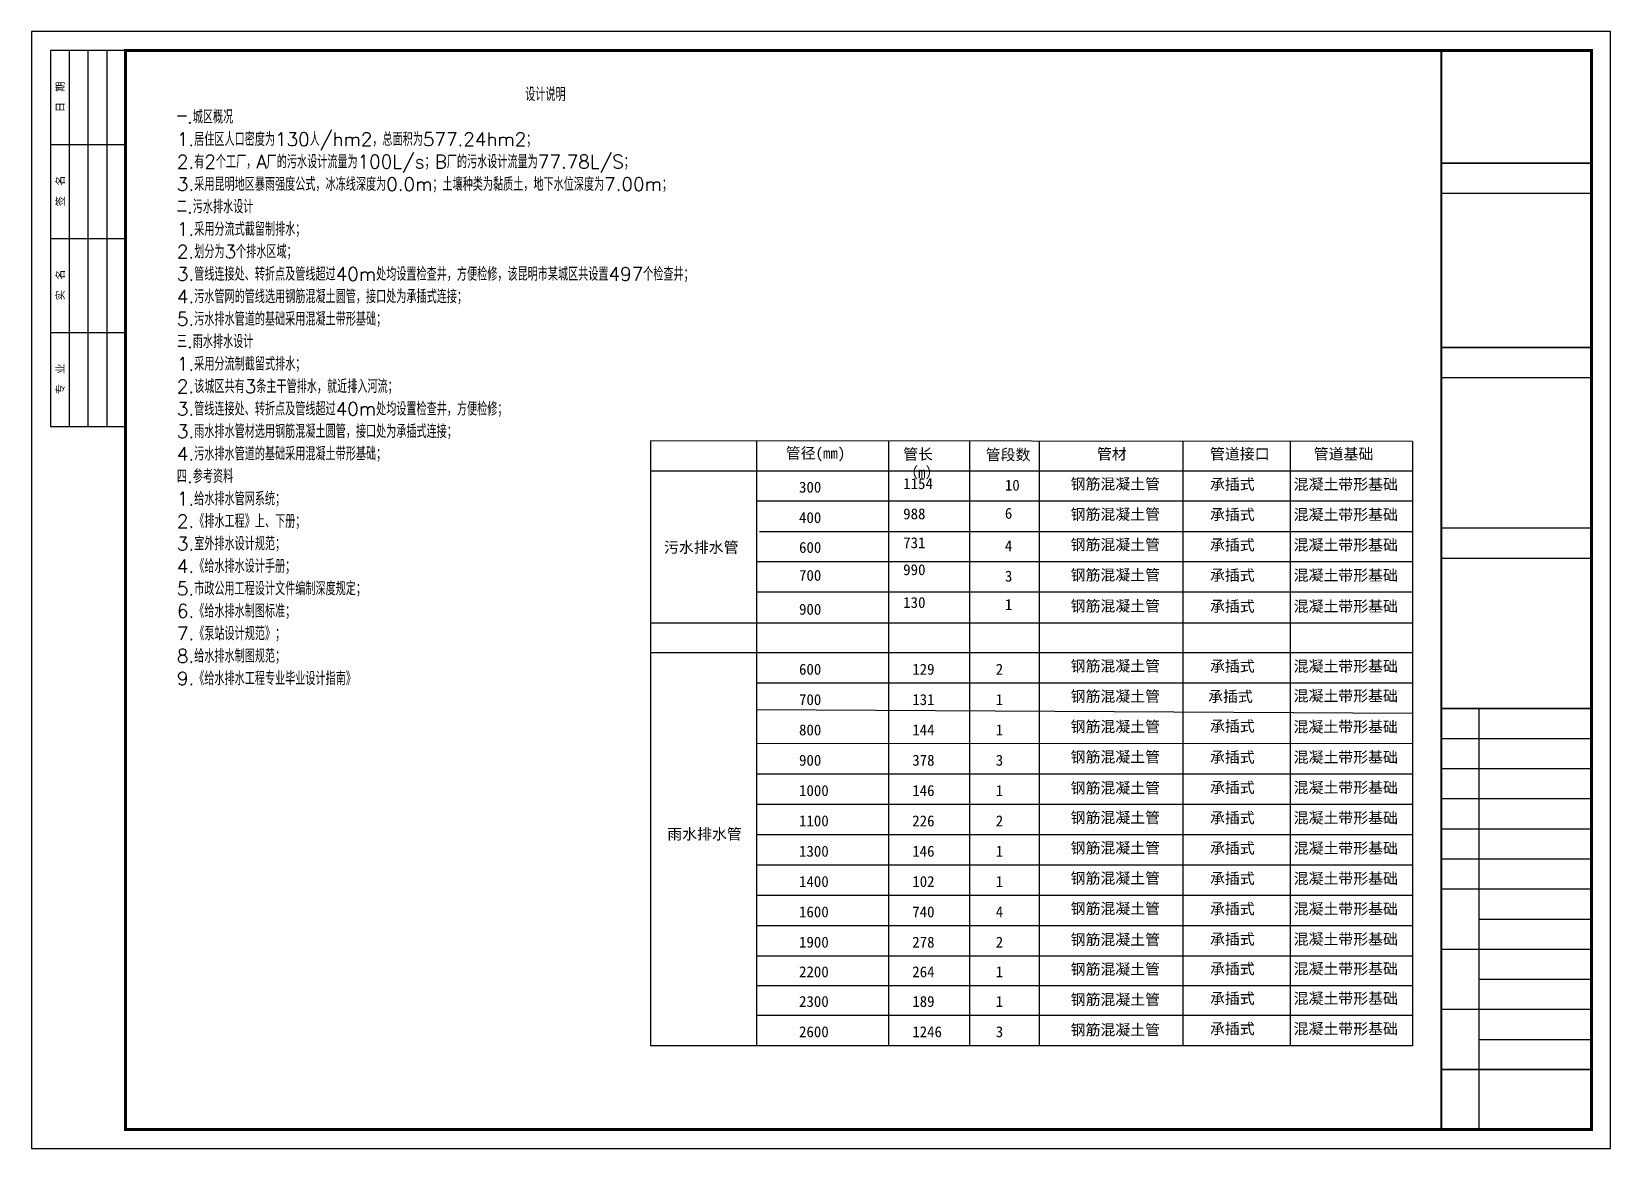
# Model space of a CAD drawing. Header units: millimetres. Extents: x 3174 to 4662, y 498 to 1092.
# Drawn here: x 4241.8 to 4661.8, y 690.1 to 987.1 of the extents above; entities that cross this region are included whole.
import ezdxf
from ezdxf.enums import TextEntityAlignment as Align

# ---------------------------------------------------------------- set-up
doc = ezdxf.new("R2010")
doc.units = ezdxf.units.MM
doc.layers.add('TWT_TAB', color=7, linetype='Continuous')
doc.layers.add('垂直', color=7, linetype='Continuous')
doc.styles.get("Standard").update_dxf_attribs({"font": 'txt', "bigfont": 'gbcbig.shx'})
doc.styles.add('黑体', font='simhei.ttf')

msp = doc.modelspace()

# ---------------------------------------------------------------- texts
at = {"style": '黑体'}
for s, p in [('日  期', (4249.36, 969.72)), ('签  名', (4249.36, 944.72)), ('实  名', (4249.36, 919.72)), ('专  业', (4249.36, 894.72))]:
    msp.add_text(s, height=2, rotation=90, dxfattribs=at).set_placement(p, align=Align.MIDDLE)
at = {"lineweight": -3, "char_height": 2.904, "attachment_point": 1}
for s, insert, width in [('{\\fSimSun|b0|i0|c134|p2;管径(mm)}', (4442.43, 876.44), 15.1848), ('{\\fSimSun|b0|i0|c134|p2;管长（m）}', (4473.66, 876.16), 16.2175), ('{\\fSimSun|b0|i0|c134|p2;管段数}', (4495.62, 876.02), 15.1848), ('{\\fSimSun|b0|i0|c134|p2;管材}', (4525.21, 876.22), 15.1848), ('{\\fSimSun|b0|i0|c134|p2;管道接口}', (4555.27, 876.22), 15.1848), ('{\\fSimSun|b0|i0|c134|p2;管道基础}', (4582.88, 876.22), 22.9027), ('{\\fSimSun|b0|i0|c134|p2;300}', (4445.95, 867.39), 15.1848), ('{\\fSimSun|b0|i0|c134|p2;1154}', (4473.66, 868.33), 15.1848), ('{\\fSimSun|b0|i0|c134|p2;10}', (4500.71, 867.92), 15.1848), ('{\\fSimSun|b0|i0|c134|p2;钢筋混凝土管}', (4518.21, 868.23), 41.8703), ('{\\fSimSun|b0|i0|c134|p2;承插式}', (4555.27, 868.16), 15.1848), ('{\\fSimSun|b0|i0|c134|p2;混凝土带形基础}', (4577.53, 868.16), 29.7977), ('{\\fSimSun|b0|i0|c134|p2;400}', (4445.95, 859.3), 15.1848), ('{\\fSimSun|b0|i0|c134|p2;988}', (4473.66, 860.3), 15.1848), ('{\\fSimSun|b0|i0|c134|p2;6}', (4500.71, 860.44), 15.1848), ('{\\fSimSun|b0|i0|c134|p2;钢筋混凝土管}', (4518.21, 860.17), 41.8703), ('{\\fSimSun|b0|i0|c134|p2;承插式}', (4555.27, 860.1), 15.1848), ('{\\fSimSun|b0|i0|c134|p2;混凝土带形基础}', (4577.53, 860.1), 29.7977), ('{\\fSimSun|b0|i0|c134|p2;污水排水管}', (4410.04, 851.4), 21.2217), ('{\\fSimSun|b0|i0|c134|p2;600}', (4445.95, 851.37), 15.1848), ('{\\fSimSun|b0|i0|c134|p2;731}', (4473.66, 852.61), 15.1848), ('{\\fSimSun|b0|i0|c134|p2;4}', (4500.71, 851.8), 15.1848), ('{\\fSimSun|b0|i0|c134|p2;钢筋混凝土管}', (4518.21, 852.1), 41.8703), ('{\\fSimSun|b0|i0|c134|p2;承插式}', (4555.27, 852.03), 15.1848), ('{\\fSimSun|b0|i0|c134|p2;混凝土带形基础}', (4577.53, 852.03), 29.7977), ('{\\fSimSun|b0|i0|c134|p2;990}', (4473.66, 845.44), 15.1848), ('{\\fSimSun|b0|i0|c134|p2;钢筋混凝土管}', (4518.21, 844.04), 41.8703), ('{\\fSimSun|b0|i0|c134|p2;承插式}', (4555.27, 843.97), 15.1848), ('{\\fSimSun|b0|i0|c134|p2;混凝土带形基础}', (4577.53, 843.97), 29.7977), ('{\\fSimSun|b0|i0|c134|p2;700}', (4445.95, 843.94), 15.1848), ('{\\fSimSun|b0|i0|c134|p2;3}', (4500.71, 843.73), 15.1848), ('{\\fSimSun|b0|i0|c134|p2;130}', (4473.66, 836.72), 15.1848), ('{\\fSimSun|b0|i0|c134|p2;1}', (4500.71, 836.18), 15.1848), ('{\\fSimSun|b0|i0|c134|p2;钢筋混凝土管}', (4518.21, 835.79), 41.8703), ('{\\fSimSun|b0|i0|c134|p2;承插式}', (4555.27, 835.72), 15.1848), ('{\\fSimSun|b0|i0|c134|p2;混凝土带形基础}', (4577.53, 835.72), 29.7977), ('{\\fSimSun|b0|i0|c134|p2;900}', (4445.95, 834.91), 15.1848), ('{\\fSimSun|b0|i0|c134|p2;钢筋混凝土管}', (4518.21, 819.85), 41.8703), ('{\\fSimSun|b0|i0|c134|p2;承插式}', (4555.27, 819.78), 15.1848), ('{\\fSimSun|b0|i0|c134|p2;混凝土带形基础}', (4577.53, 819.78), 29.7977), ('{\\fSimSun|b0|i0|c134|p2;600}', (4445.95, 818.97), 15.1848), ('{\\fSimSun|b0|i0|c134|p2;129}', (4476.07, 818.97), 15.1848), ('{\\fSimSun|b0|i0|c134|p2;2}', (4498.28, 818.97), 15.1848), ('{\\fSimSun|b0|i0|c134|p2;700}', (4445.95, 810.9), 15.1848), ('{\\fSimSun|b0|i0|c134|p2;131}', (4476.07, 810.9), 15.1848), ('{\\fSimSun|b0|i0|c134|p2;1}', (4498.28, 810.9), 15.1848), ('{\\fSimSun|b0|i0|c134|p2;钢筋混凝土管}', (4518.21, 811.78), 41.8703), ('{\\fSimSun|b0|i0|c134|p2;承插式}', (4554.78, 811.72), 15.1848), ('{\\fSimSun|b0|i0|c134|p2;混凝土带形基础}', (4577.53, 811.89), 29.7977), ('{\\fSimSun|b0|i0|c134|p2;800}', (4445.95, 802.84), 15.1848), ('{\\fSimSun|b0|i0|c134|p2;144}', (4476.07, 802.84), 15.1848), ('{\\fSimSun|b0|i0|c134|p2;1}', (4498.28, 802.84), 15.1848), ('{\\fSimSun|b0|i0|c134|p2;钢筋混凝土管}', (4518.21, 803.72), 41.8703), ('{\\fSimSun|b0|i0|c134|p2;承插式}', (4555.27, 803.83), 15.1848), ('{\\fSimSun|b0|i0|c134|p2;混凝土带形基础}', (4577.51, 803.66), 29.7977), ('{\\fSimSun|b0|i0|c134|p2;900}', (4445.95, 794.77), 15.1848), ('{\\fSimSun|b0|i0|c134|p2;378}', (4476.07, 794.77), 15.1848), ('{\\fSimSun|b0|i0|c134|p2;3}', (4498.28, 794.77), 15.1848), ('{\\fSimSun|b0|i0|c134|p2;钢筋混凝土管}', (4518.21, 795.66), 41.8703), ('{\\fSimSun|b0|i0|c134|p2;承插式}', (4555.27, 795.58), 15.1848), ('{\\fSimSun|b0|i0|c134|p2;混凝土带形基础}', (4577.53, 795.58), 29.7977), ('{\\fSimSun|b0|i0|c134|p2;1000}', (4445.95, 786.71), 15.1848), ('{\\fSimSun|b0|i0|c134|p2;146}', (4476.07, 786.71), 15.1848), ('{\\fSimSun|b0|i0|c134|p2;1}', (4498.28, 786.71), 15.1848), ('{\\fSimSun|b0|i0|c134|p2;钢筋混凝土管}', (4518.21, 787.41), 41.8703), ('{\\fSimSun|b0|i0|c134|p2;承插式}', (4555.27, 787.52), 15.1848), ('{\\fSimSun|b0|i0|c134|p2;混凝土带形基础}', (4577.53, 787.52), 29.7977), ('{\\fSimSun|b0|i0|c134|p2;1100}', (4445.95, 778.65), 15.1848), ('{\\fSimSun|b0|i0|c134|p2;226}', (4476.07, 778.65), 15.1848), ('{\\fSimSun|b0|i0|c134|p2;2}', (4498.28, 778.65), 15.1848), ('{\\fSimSun|b0|i0|c134|p2;钢筋混凝土管}', (4518.21, 779.53), 41.8703), ('{\\fSimSun|b0|i0|c134|p2;承插式}', (4555.27, 779.46), 15.1848), ('{\\fSimSun|b0|i0|c134|p2;混凝土带形基础}', (4577.53, 779.46), 29.7977), ('{\\fSimSun|b0|i0|c134|p2;雨水排水管}', (4410.91, 775.16), 21.2217), ('{\\fSimSun|b0|i0|c134|p2;1300}', (4445.95, 770.58), 15.1848), ('{\\fSimSun|b0|i0|c134|p2;146}', (4476.07, 770.58), 15.1848), ('{\\fSimSun|b0|i0|c134|p2;1}', (4498.28, 770.58), 15.1848), ('{\\fSimSun|b0|i0|c134|p2;钢筋混凝土管}', (4518.21, 771.46), 41.8703), ('{\\fSimSun|b0|i0|c134|p2;承插式}', (4555.27, 771.39), 15.1848), ('{\\fSimSun|b0|i0|c134|p2;混凝土带形基础}', (4577.53, 771.39), 29.7977), ('{\\fSimSun|b0|i0|c134|p2;1400}', (4445.95, 762.52), 15.1848), ('{\\fSimSun|b0|i0|c134|p2;102}', (4476.07, 762.52), 15.1848), ('{\\fSimSun|b0|i0|c134|p2;1}', (4498.28, 762.52), 15.1848), ('{\\fSimSun|b0|i0|c134|p2;钢筋混凝土管}', (4518.21, 763.4), 41.8703), ('{\\fSimSun|b0|i0|c134|p2;承插式}', (4555.27, 763.33), 15.1848), ('{\\fSimSun|b0|i0|c134|p2;混凝土带形基础}', (4577.53, 763.33), 29.7977), ('{\\fSimSun|b0|i0|c134|p2;1600}', (4445.95, 754.45), 15.1848), ('{\\fSimSun|b0|i0|c134|p2;740}', (4476.07, 754.45), 15.1848), ('{\\fSimSun|b0|i0|c134|p2;4}', (4498.28, 754.45), 15.1848), ('{\\fSimSun|b0|i0|c134|p2;钢筋混凝土管}', (4518.21, 755.34), 41.8703), ('{\\fSimSun|b0|i0|c134|p2;承插式}', (4555.27, 755.26), 15.1848), ('{\\fSimSun|b0|i0|c134|p2;混凝土带形基础}', (4577.53, 755.26), 29.7977), ('{\\fSimSun|b0|i0|c134|p2;承插式}', (4555.27, 747.2), 15.1848), ('{\\fSimSun|b0|i0|c134|p2;混凝土带形基础}', (4577.53, 747.2), 29.7977), ('{\\fSimSun|b0|i0|c134|p2;1900}', (4445.95, 746.39), 15.1848), ('{\\fSimSun|b0|i0|c134|p2;278}', (4476.07, 746.39), 15.1848), ('{\\fSimSun|b0|i0|c134|p2;2}', (4498.28, 746.39), 15.1848), ('{\\fSimSun|b0|i0|c134|p2;钢筋混凝土管}', (4518.21, 747.09), 41.8703), ('{\\fSimSun|b0|i0|c134|p2;钢筋混凝土管}', (4518.21, 739.21), 41.8703), ('{\\fSimSun|b0|i0|c134|p2;承插式}', (4555.27, 739.32), 15.1848), ('{\\fSimSun|b0|i0|c134|p2;混凝土带形基础}', (4577.53, 739.32), 29.7977), ('{\\fSimSun|b0|i0|c134|p2;2200}', (4445.95, 738.51), 15.1848), ('{\\fSimSun|b0|i0|c134|p2;264}', (4476.07, 738.51), 15.1848), ('{\\fSimSun|b0|i0|c134|p2;1}', (4498.28, 738.51), 15.1848), ('{\\fSimSun|b0|i0|c134|p2;钢筋混凝土管}', (4518.21, 731.14), 41.8703), ('{\\fSimSun|b0|i0|c134|p2;承插式}', (4555.27, 731.43), 15.1848), ('{\\fSimSun|b0|i0|c134|p2;混凝土带形基础}', (4577.53, 731.43), 29.7977), ('{\\fSimSun|b0|i0|c134|p2;2300}', (4445.95, 730.62), 15.1848), ('{\\fSimSun|b0|i0|c134|p2;189}', (4476.07, 730.62), 15.1848), ('{\\fSimSun|b0|i0|c134|p2;1}', (4498.28, 730.62), 15.1848), ('{\\fSimSun|b0|i0|c134|p2;2600}', (4445.95, 722.56), 15.1848), ('{\\fSimSun|b0|i0|c134|p2;1246}', (4476.07, 722.56), 15.1848), ('{\\fSimSun|b0|i0|c134|p2;3}', (4498.28, 722.56), 15.1848), ('{\\fSimSun|b0|i0|c134|p2;钢筋混凝土管}', (4518.21, 723.08), 41.8703), ('{\\fSimSun|b0|i0|c134|p2;承插式}', (4555.27, 723.37), 15.1848), ('{\\fSimSun|b0|i0|c134|p2;混凝土带形基础}', (4577.53, 723.37), 29.7977)]:
    msp.add_mtext(s, dxfattribs=dict(at, insert=insert, width=width))
at = {"layer": '垂直', "lineweight": -3, "insert": (4280.45, 972.2), "char_height": 3.584, "attachment_point": 1}
msp.add_mtext_dynamic_manual_height_columns('\\pt2.6631;                             设计说明\\P一.城区概况\\P1.居住区人口密度为130人/hm2，总面积为577.24hm2；\\P2.有2个工厂，A厂的污水设计流量为100L/s；B厂的污水设计流量为77.78L/S；\\P3.采用昆明地区暴雨强度公式，冰冻线深度为0.0m；土壤种类为黏质土，地下水位深度为7.00m；\\P二.污水排水设计\\P1.采用分流式截留制排水；\\P2.划分为3个排水区域；\\P3.管线连接处、转折点及管线超过40m处均设置检查井，方便检修，该昆明市某城区共设置497个检查井；\\P4.污水管网的管线选用钢筋混凝土圆管，接口处为承插式连接；\\P5.污水排水管道的基础采用混凝土带形基础；\\P三.雨水排水设计\\P1.采用分流制截留式排水；\\P2.该城区共有3条主干管排水，就近排入河流；\\P3.管线连接处、转折点及管线超过40m处均设置检查井，方便检修；\\P3.雨水排水管材选用钢筋混凝土圆管，接口处为承插式连接；\\P4.污水排水管道的基础采用混凝土带形基础；\\P四.参考资料\\P1.给水排水管网系统；\\P2.《排水工程》上、下册；\\P3.室外排水设计规范；\\P4.《给水排水设计手册；\\P5.市政公用工程设计文件编制深度规定；\\P6.《给水排水制图标准；\\P7.《泵站设计规范》；\\P8.给水排水制图规范；\\P9.《给水排水工程专业毕业设计指南》', width=165.5912, gutter_width=1750, heights=[267.86], dxfattribs=at)

# ---------------------------------------------------------------- linework, layer by layer
for p, q in [((4266.79, 982.09), (4246.79, 982.09)), ((4246.79, 982.09), (4246.79, 882.09)), ((4251.79, 982.09), (4251.79, 882.09)), ((4256.79, 982.09), (4256.79, 882.09)), ((4261.79, 982.09), (4261.79, 882.09)), ((4266.79, 882.09), (4266.79, 982.09)), ((4246.79, 957.09), (4266.79, 957.09)), ((4616.79, 944.09), (4656.79, 944.09)), ((4246.79, 932.09), (4266.79, 932.09)), ((4246.79, 907.09), (4266.79, 907.09)), ((4616.79, 895.09), (4656.79, 895.09)), ((4246.79, 882.09), (4266.79, 882.09)), ((4616.79, 847.09), (4656.79, 847.09)), ((4626.79, 807.09), (4626.79, 695.09)), ((4616.79, 799.09), (4656.79, 799.09)), ((4616.79, 791.09), (4656.79, 791.09)), ((4616.79, 775.09), (4656.79, 775.09)), ((4616.79, 767.09), (4656.79, 767.09)), ((4626.79, 751.09), (4656.79, 751.09)), ((4616.79, 743.09), (4656.79, 743.09)), ((4626.79, 735.09), (4656.79, 735.09)), ((4616.79, 727.09), (4656.79, 727.09)), ((4626.79, 719.09), (4656.79, 719.09))]:
    msp.add_line(p, q)
msp.add_lwpolyline([(4241.79, 690.09), (4661.79, 690.09), (4661.79, 987.09), (4241.79, 987.09)], close=True)
for points, const_width in [([(4266.79, 695.09), (4656.79, 695.09), (4656.79, 982.09), (4266.79, 982.09)], 0.8), ([(4656.79, 695.09), (4616.79, 695.09), (4616.79, 982.09), (4656.79, 982.09)], 0.56)]:
    msp.add_lwpolyline(points, close=True, dxfattribs=dict(const_width=const_width))
at = {"const_width": 0.4}
for points in [[(4616.79, 952.09), (4656.79, 952.09)], [(4616.79, 903.09), (4656.79, 903.09)], [(4616.79, 855.09), (4656.79, 855.09)], [(4616.79, 807.09), (4656.79, 807.09)], [(4616.79, 783.09), (4656.79, 783.09)], [(4616.79, 759.09), (4656.79, 759.09)], [(4616.79, 711.09), (4656.79, 711.09)]]:
    msp.add_lwpolyline(points, dxfattribs=at)
at = {"layer": 'TWT_TAB', "color": 7, "lineweight": -3}
for p, q in [((4434.65, 878.11), (4434.65, 717.38)), ((4548.1, 717.38), (4548.1, 878.3))]:
    msp.add_line(p, q, dxfattribs=at)
for points in [[(4469.76, 878.3), (4469.76, 717.38)], [(4491.31, 878.11), (4491.31, 717.38)], [(4509.8, 878.11), (4509.8, 717.38)], [(4576.59, 878.11), (4576.59, 717.38)], [(4609.15, 878.11), (4609.15, 717.38)]]:
    msp.add_lwpolyline(points, dxfattribs=at)
at = {"layer": '垂直', "lineweight": -3}
for p, q in [((4609.15, 878.11), (4406.4, 878.3)), ((4406.4, 878.3), (4406.4, 717.38)), ((4609.15, 870.23), (4406.4, 870.23)), ((4609.15, 862.17), (4434.65, 862.17)), ((4609.15, 854.1), (4435.42, 854.1)), ((4609.15, 846.04), (4434.65, 846.04)), ((4609.15, 837.98), (4434.65, 837.98)), ((4609.15, 829.73), (4406.4, 829.73)), ((4609.15, 821.85), (4406.4, 821.85)), ((4609.15, 813.78), (4434.65, 813.78)), ((4609.15, 805.72), (4434.65, 806.69)), ((4609.15, 797.66), (4434.65, 797.75)), ((4609.15, 789.59), (4434.65, 789.59)), ((4609.15, 781.53), (4434.65, 781.53)), ((4609.15, 773.46), (4434.65, 773.46)), ((4609.15, 765.4), (4434.65, 765.4)), ((4609.15, 757.34), (4434.65, 757.34)), ((4609.15, 749.27), (4434.65, 749.27)), ((4609.15, 741.21), (4434.65, 741.21)), ((4609.15, 733.32), (4434.65, 733.32)), ((4609.15, 725.44), (4434.65, 725.44)), ((4609.15, 717.38), (4406.4, 717.38))]:
    msp.add_line(p, q, dxfattribs=at)

msp.set_redraw_order([(e.dxf.handle, doc.entitydb.next_handle()) for e in msp.query("TEXT MTEXT ATTDEF DIMENSION ARC_DIMENSION")])  # texts and dimensions are drawn at this point

doc.saveas('drawing.dxf')
